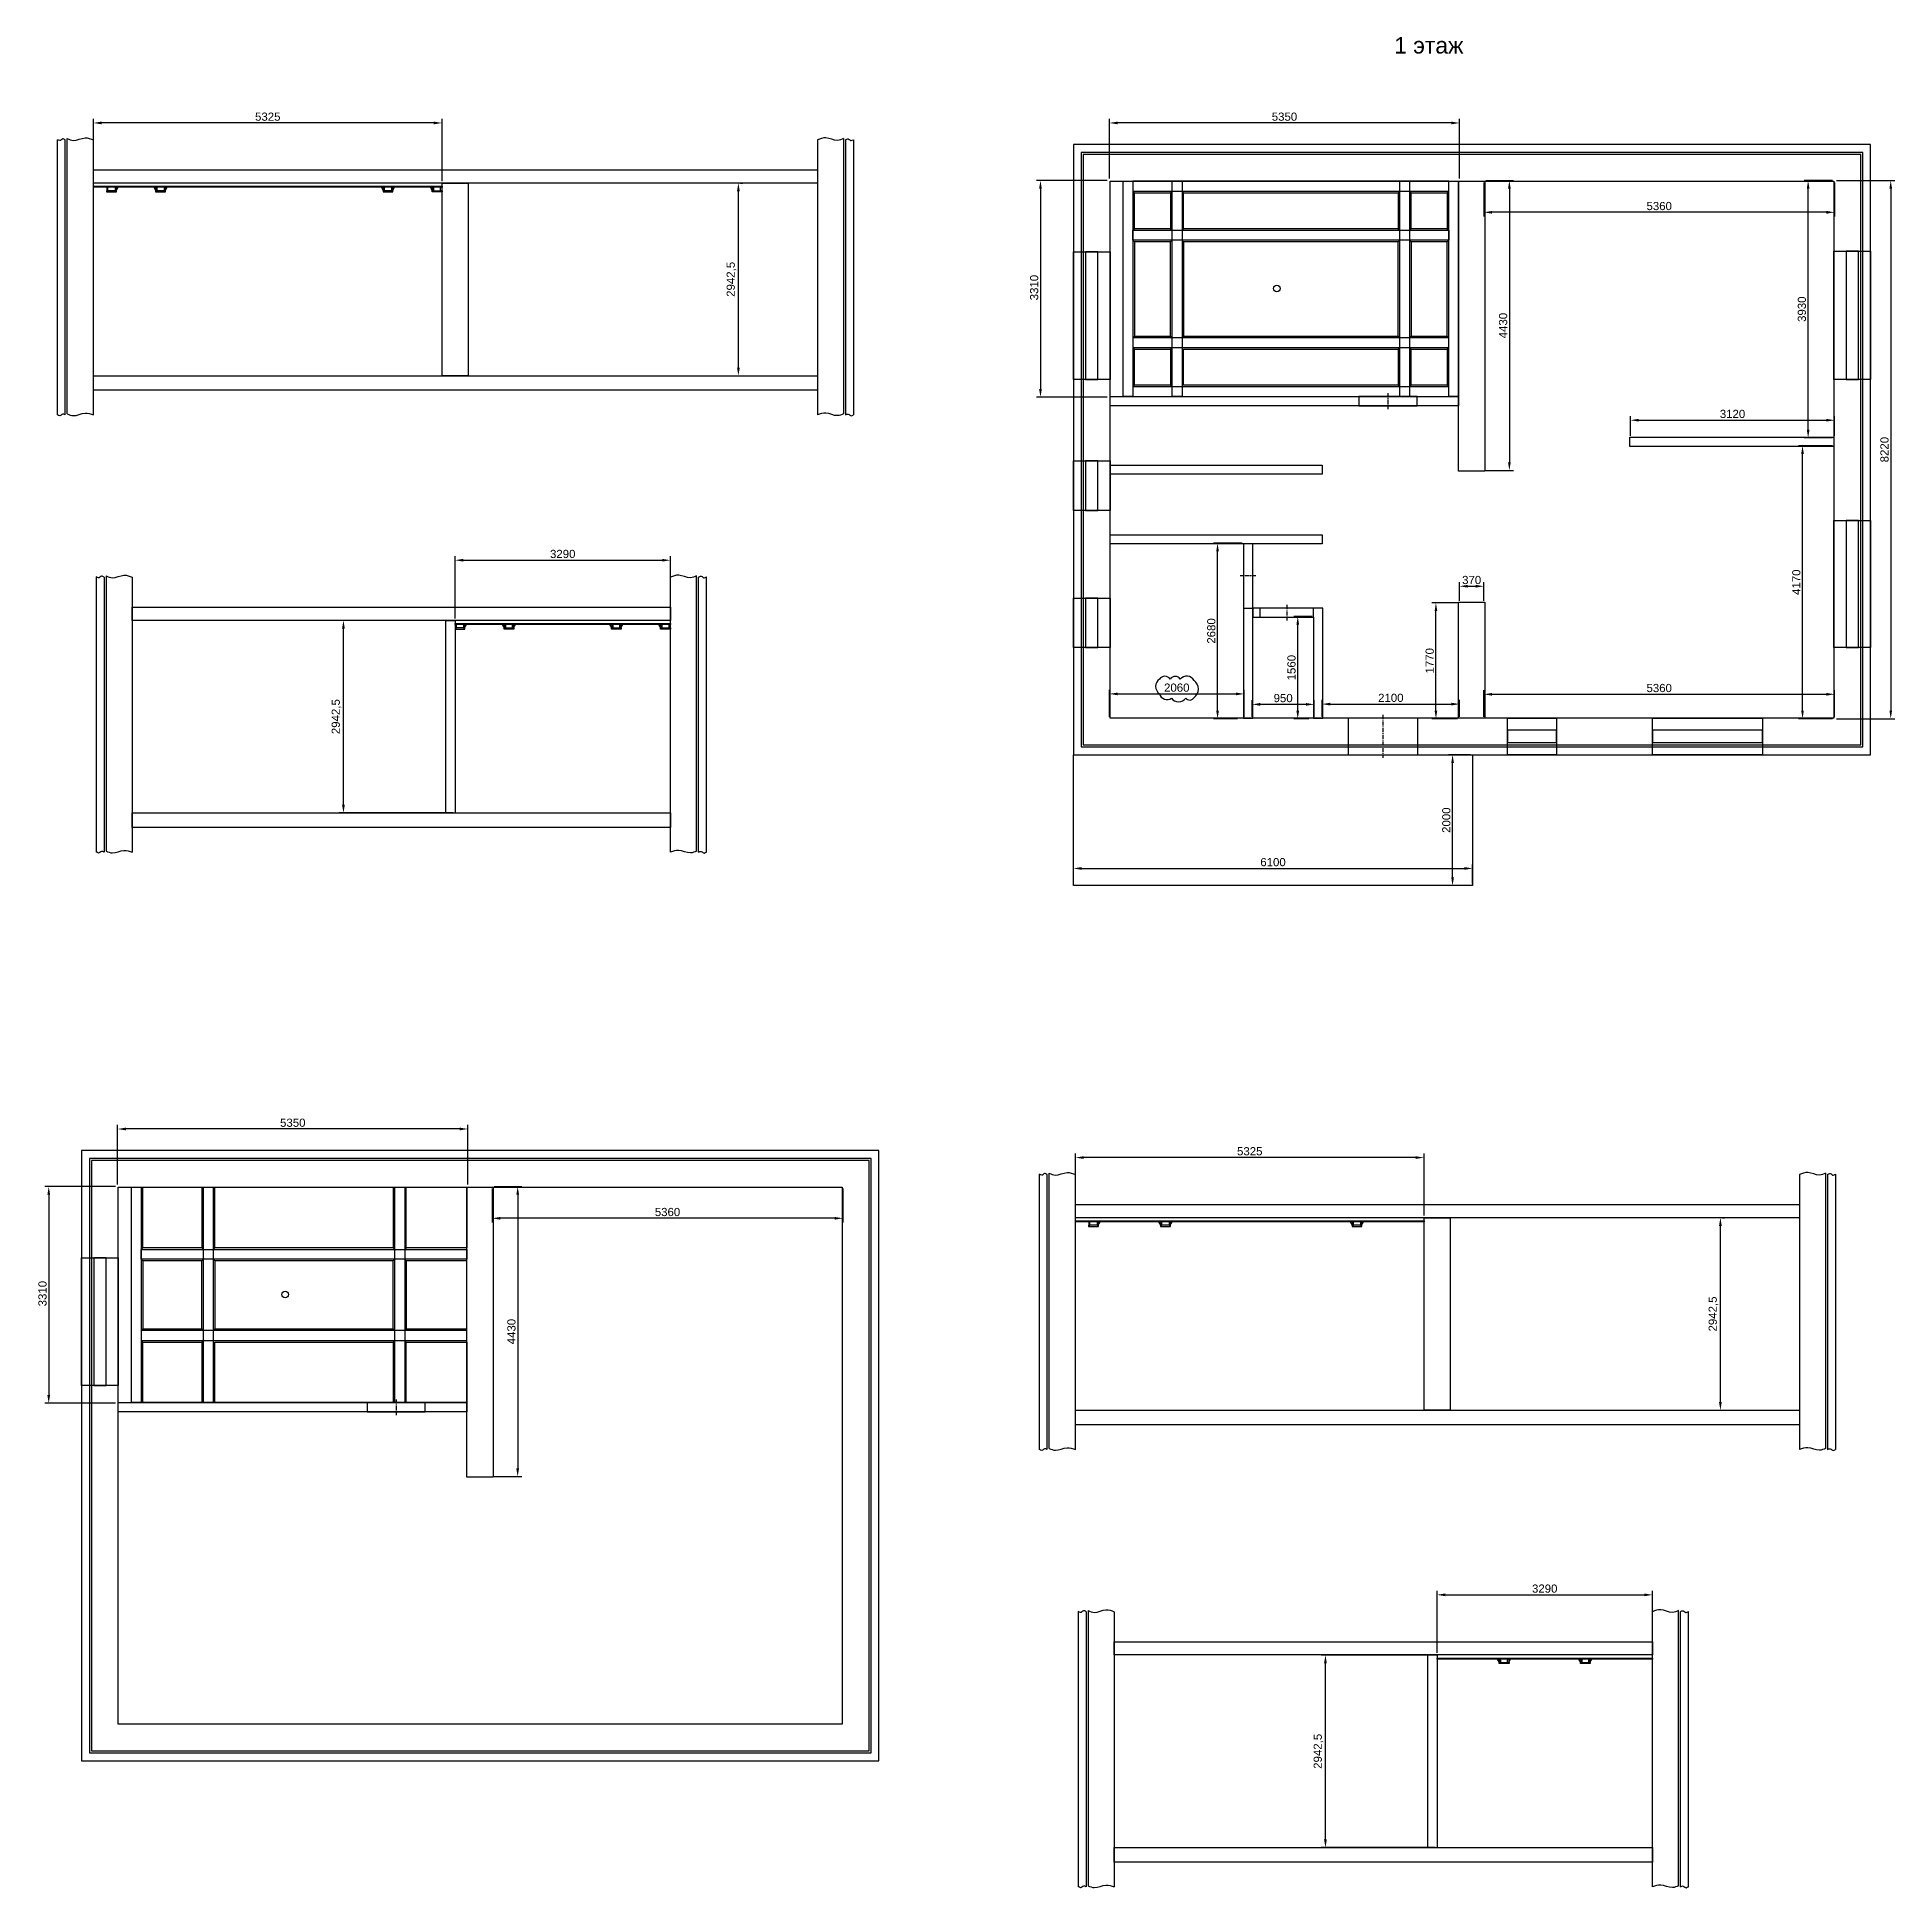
# Model space of a CAD drawing. Header units: millimetres. Extents: x -44972 to 45549, y -58031 to 15181.
# Drawn here: x -15349 to 13031, y -35236 to -6968 of the extents above; entities that cross this region are included whole.
import ezdxf

# ---------------------------------------------------------------- set-up
doc = ezdxf.new("R2010")
doc.units = ezdxf.units.MM
doc.linetypes.add('CENTER', pattern=[50.8, 31.75, -6.35, 6.35, -6.35])
for name, color, linetype in [('Axes', 4, 'Continuous'), ('Ceiling', 7, 'Continuous'), ('Dimensions', 3, 'Continuous'), ('Doors', 6, 'Continuous'), ('Marks', 1, 'Continuous'), ('Sections', 7, 'Continuous'), ('walls', 7, 'Continuous'), ('walls-putty', 7, 'Continuous'), ('Windows', 5, 'Continuous')]:
    doc.layers.add(name, color=color, linetype=linetype)
doc.styles.get("Standard").update_dxf_attribs({"font": 'arial.ttf'})
doc.dimstyles.new('ISO-50', dxfattribs={"dimscale": 50, "dimtxt": 2.5, "dimasz": 2.5, "dimexe": 1.25, "dimexo": 0.625, "dimtad": 1, "dimtxsty": 'Standard', "dimcen": 2.5, "dimadec": 0, "dimazin": 0, "dimtfac": 1, "dimtmove": 0, "dimatfit": 3, "dimfxl": 1, "dimarcsym": 0})

msp = doc.modelspace()

# ---------------------------------------------------------------- texts
msp.add_text('1 этаж', height=250).set_placement((5382.206, -7217.728))

# ---------------------------------------------------------------- blocks, each defined once
blk = doc.blocks.new('*D37')
at = {"layer": 'Defpoints', "color": 0, "transparency": 16777216}
for p in [(-5675, -14957), (-8965, -15876), (-5675, -15876)]:
    blk.add_point(p, dxfattribs=at)
at = {"layer": 'Dimensions', "color": 0, "lineweight": -2, "transparency": 16777216}
for p, q in [((-8965, -15845), (-8965, -14895)), ((-8840, -14957), (-5800, -14957)), ((-5675, -15845), (-5675, -14895))]:
    blk.add_line(p, q, dxfattribs=at)
at = {"layer": 'Dimensions', "color": 0, "transparency": 16777216}
for points in [[(-8840, -14937), (-8840, -14978), (-8965, -14957)], [(-5800, -14937), (-5800, -14978), (-5675, -14957)]]:
    blk.add_solid(points, dxfattribs=at)
at = {"layer": 'Dimensions', "color": 0, "transparency": 16777216, "insert": (-7320, -14862), "char_height": 125, "attachment_point": 5}
blk.add_mtext('3290', dxfattribs=at)
blk = doc.blocks.new('U-profile')
at = {"color": 0}
for points in [[(150, 0), (0, 0), (0, 16), (150, 16)], [(5, 70), (21, 70), (21, 16), (5, 16)], [(129, 70), (145, 70), (145, 16), (129, 16)]]:
    blk.add_lwpolyline(points, close=True, dxfattribs=at)
blk = doc.blocks.new('*D40')
at = {"layer": 'Defpoints', "color": 0, "transparency": 16777216}
for p in [(12111, -9158), (12111, -17378), (12968, -17378)]:
    blk.add_point(p, dxfattribs=at)
at = {"layer": 'Dimensions', "color": 0, "lineweight": -2, "transparency": 16777216}
for p, q in [((12142, -9158), (13031, -9158)), ((12968, -9283), (12968, -17253)), ((12142, -17378), (13031, -17378))]:
    blk.add_line(p, q, dxfattribs=at)
at = {"layer": 'Dimensions', "color": 0, "transparency": 16777216}
for points in [[(12948, -9283), (12989, -9283), (12968, -9158)], [(12948, -17253), (12989, -17253), (12968, -17378)]]:
    blk.add_solid(points, dxfattribs=at)
at = {"layer": 'Dimensions', "color": 0, "transparency": 16777216, "insert": (12873, -13268), "char_height": 125, "attachment_point": 5, "rotation": 90}
blk.add_mtext('8220', dxfattribs=at)
blk = doc.blocks.new('*D51')
at = {"layer": 'Defpoints', "color": 0, "transparency": 16777216}
for p in [(-10670, -15876), (-8965, -15876), (-8965, -18818)]:
    blk.add_point(p, dxfattribs=at)
at = {"layer": 'Dimensions', "color": 0, "lineweight": -2, "transparency": 16777216}
for p, q in [((-8996, -15876), (-10733, -15876)), ((-10670, -18693), (-10670, -16001)), ((-8996, -18818), (-10733, -18818))]:
    blk.add_line(p, q, dxfattribs=at)
at = {"layer": 'Dimensions', "color": 0, "transparency": 16777216}
for points in [[(-10691, -16001), (-10649, -16001), (-10670, -15876)], [(-10691, -18693), (-10649, -18693), (-10670, -18818)]]:
    blk.add_solid(points, dxfattribs=at)
at = {"layer": 'Dimensions', "color": 0, "transparency": 16777216, "insert": (-10776, -17347), "char_height": 125, "attachment_point": 5, "rotation": 90}
blk.add_mtext('2942,5', dxfattribs=at)
blk = doc.blocks.new('*D52')
at = {"layer": 'Defpoints', "color": 0, "transparency": 16777216}
for p in [(-14489, -8278), (-14489, -9196), (-9164, -9196)]:
    blk.add_point(p, dxfattribs=at)
at = {"layer": 'Dimensions', "color": 0, "lineweight": -2, "transparency": 16777216}
for p, q in [((-14489, -9165), (-14489, -8215)), ((-9164, -9165), (-9164, -8215)), ((-9289, -8278), (-14364, -8278))]:
    blk.add_line(p, q, dxfattribs=at)
at = {"layer": 'Dimensions', "color": 0, "transparency": 16777216}
for points in [[(-14364, -8257), (-14364, -8299), (-14489, -8278)], [(-9289, -8257), (-9289, -8299), (-9164, -8278)]]:
    blk.add_solid(points, dxfattribs=at)
at = {"layer": 'Dimensions', "color": 0, "transparency": 16777216, "insert": (-11826, -8183), "char_height": 125, "attachment_point": 5}
blk.add_mtext('5325', dxfattribs=at)
blk = doc.blocks.new('*D53')
at = {"layer": 'Defpoints', "color": 0, "transparency": 16777216}
for p in [(-4636, -9196), (-4636, -9196), (-4636, -12139)]:
    blk.add_point(p, dxfattribs=at)
at = {"layer": 'Dimensions', "color": 0, "lineweight": -2, "transparency": 16777216}
for p, q in [((-4636, -12014), (-4636, -9321)), ((-4605, -9196), (-4573, -9196)), ((-4605, -12139), (-4573, -12139))]:
    blk.add_line(p, q, dxfattribs=at)
at = {"layer": 'Dimensions', "color": 0, "transparency": 16777216}
for points in [[(-4657, -9321), (-4615, -9321), (-4636, -9196)], [(-4657, -12014), (-4615, -12014), (-4636, -12139)]]:
    blk.add_solid(points, dxfattribs=at)
at = {"layer": 'Dimensions', "color": 0, "transparency": 16777216, "insert": (-4742, -10667), "char_height": 125, "attachment_point": 5, "rotation": 90}
blk.add_mtext('2942,5', dxfattribs=at)
blk = doc.blocks.new('*D69')
at = {"layer": 'Defpoints', "color": 0, "transparency": 16777216}
for p in [(1031, -8278), (1031, -9158), (6381, -9158)]:
    blk.add_point(p, dxfattribs=at)
at = {"layer": 'Dimensions', "color": 0, "lineweight": -2, "transparency": 16777216}
for p, q in [((1031, -9127), (1031, -8216)), ((6381, -9127), (6381, -8216)), ((6256, -8278), (1156, -8278))]:
    blk.add_line(p, q, dxfattribs=at)
at = {"layer": 'Dimensions', "color": 0, "transparency": 16777216}
for points in [[(1156, -8258), (1156, -8299), (1031, -8278)], [(6256, -8258), (6256, -8299), (6381, -8278)]]:
    blk.add_solid(points, dxfattribs=at)
at = {"layer": 'Dimensions', "color": 0, "transparency": 16777216, "insert": (3706, -8183), "char_height": 125, "attachment_point": 5}
blk.add_mtext('5350', dxfattribs=at)
blk = doc.blocks.new('*D70')
at = {"layer": 'Defpoints', "color": 0, "transparency": 16777216}
for p in [(1031, -9158), (-21, -12468), (1031, -12468)]:
    blk.add_point(p, dxfattribs=at)
at = {"layer": 'Dimensions', "color": 0, "lineweight": -2, "transparency": 16777216}
for p, q in [((1000, -9158), (-84, -9158)), ((-21, -9283), (-21, -12343)), ((1000, -12468), (-84, -12468))]:
    blk.add_line(p, q, dxfattribs=at)
at = {"layer": 'Dimensions', "color": 0, "transparency": 16777216}
for points in [[(-42, -9283), (-1, -9283), (-21, -9158)], [(-42, -12343), (-1, -12343), (-21, -12468)]]:
    blk.add_solid(points, dxfattribs=at)
at = {"layer": 'Dimensions', "color": 0, "transparency": 16777216, "insert": (-117, -10793), "char_height": 125, "attachment_point": 5, "rotation": 90}
blk.add_mtext('3310', dxfattribs=at)
blk = doc.blocks.new('*D71')
at = {"layer": 'Defpoints', "color": 0, "transparency": 16777216}
for p in [(6751, -9158), (6751, -13588), (7142, -13588)]:
    blk.add_point(p, dxfattribs=at)
at = {"layer": 'Dimensions', "color": 0, "lineweight": -2, "transparency": 16777216}
for p, q in [((6782, -9158), (7205, -9158)), ((7142, -9283), (7142, -13463)), ((6782, -13588), (7205, -13588))]:
    blk.add_line(p, q, dxfattribs=at)
at = {"layer": 'Dimensions', "color": 0, "transparency": 16777216}
for points in [[(7121, -9283), (7163, -9283), (7142, -9158)], [(7121, -13463), (7163, -13463), (7142, -13588)]]:
    blk.add_solid(points, dxfattribs=at)
at = {"layer": 'Dimensions', "color": 0, "transparency": 16777216, "insert": (7047, -11373), "char_height": 125, "attachment_point": 5, "rotation": 90}
blk.add_mtext('4430', dxfattribs=at)
blk = doc.blocks.new('*D72')
at = {"layer": 'Defpoints', "color": 0, "transparency": 16777216}
for p in [(6751, -9158), (12111, -9158), (6751, -9643)]:
    blk.add_point(p, dxfattribs=at)
at = {"layer": 'Dimensions', "color": 0, "lineweight": -2, "transparency": 16777216}
for p, q in [((6751, -9189), (6751, -9705)), ((12111, -9189), (12111, -9705)), ((11986, -9643), (6876, -9643))]:
    blk.add_line(p, q, dxfattribs=at)
at = {"layer": 'Dimensions', "color": 0, "transparency": 16777216}
for points in [[(6876, -9622), (6876, -9664), (6751, -9643)], [(11986, -9622), (11986, -9664), (12111, -9643)]]:
    blk.add_solid(points, dxfattribs=at)
at = {"layer": 'Dimensions', "color": 0, "transparency": 16777216, "insert": (9431, -9548), "char_height": 125, "attachment_point": 5}
blk.add_mtext('5360', dxfattribs=at)
blk = doc.blocks.new('*D73')
at = {"layer": 'Defpoints', "color": 0, "transparency": 16777216}
for p in [(11706, -9158), (12111, -9158), (12111, -13088)]:
    blk.add_point(p, dxfattribs=at)
at = {"layer": 'Dimensions', "color": 0, "lineweight": -2, "transparency": 16777216}
for p, q in [((12080, -9158), (11644, -9158)), ((11706, -12963), (11706, -9283)), ((12080, -13088), (11644, -13088))]:
    blk.add_line(p, q, dxfattribs=at)
at = {"layer": 'Dimensions', "color": 0, "transparency": 16777216}
for points in [[(11686, -9283), (11727, -9283), (11706, -9158)], [(11686, -12963), (11727, -12963), (11706, -13088)]]:
    blk.add_solid(points, dxfattribs=at)
at = {"layer": 'Dimensions', "color": 0, "transparency": 16777216, "insert": (11611, -11123), "char_height": 125, "attachment_point": 5, "rotation": 90}
blk.add_mtext('3930', dxfattribs=at)
blk = doc.blocks.new('*D74')
at = {"layer": 'Defpoints', "color": 0, "transparency": 16777216}
for p in [(12111, -12819), (8991, -13088), (12111, -13088)]:
    blk.add_point(p, dxfattribs=at)
at = {"layer": 'Dimensions', "color": 0, "lineweight": -2, "transparency": 16777216}
for p, q in [((8991, -13057), (8991, -12756)), ((12111, -13057), (12111, -12756)), ((9116, -12819), (11986, -12819))]:
    blk.add_line(p, q, dxfattribs=at)
at = {"layer": 'Dimensions', "color": 0, "transparency": 16777216}
for points in [[(9116, -12798), (9116, -12839), (8991, -12819)], [(11986, -12798), (11986, -12839), (12111, -12819)]]:
    blk.add_solid(points, dxfattribs=at)
at = {"layer": 'Dimensions', "color": 0, "transparency": 16777216, "insert": (10551, -12723), "char_height": 125, "attachment_point": 5}
blk.add_mtext('3120', dxfattribs=at)
blk = doc.blocks.new('*D75')
at = {"layer": 'Defpoints', "color": 0, "transparency": 16777216}
for p in [(11621, -13208), (12111, -13208), (12111, -17378)]:
    blk.add_point(p, dxfattribs=at)
at = {"layer": 'Dimensions', "color": 0, "lineweight": -2, "transparency": 16777216}
for p, q in [((12080, -13208), (11558, -13208)), ((11621, -17253), (11621, -13333)), ((12080, -17378), (11558, -17378))]:
    blk.add_line(p, q, dxfattribs=at)
at = {"layer": 'Dimensions', "color": 0, "transparency": 16777216}
for points in [[(11600, -13333), (11641, -13333), (11621, -13208)], [(11600, -17253), (11641, -17253), (11621, -17378)]]:
    blk.add_solid(points, dxfattribs=at)
at = {"layer": 'Dimensions', "color": 0, "transparency": 16777216, "insert": (11526, -15293), "char_height": 125, "attachment_point": 5, "rotation": 90}
blk.add_mtext('4170', dxfattribs=at)
blk = doc.blocks.new('*D76')
at = {"layer": 'Defpoints', "color": 0, "transparency": 16777216}
for p in [(12111, -17005), (6751, -17378), (12111, -17378)]:
    blk.add_point(p, dxfattribs=at)
at = {"layer": 'Dimensions', "color": 0, "lineweight": -2, "transparency": 16777216}
for p, q in [((6751, -17347), (6751, -16943)), ((6876, -17005), (11986, -17005)), ((12111, -17347), (12111, -16943))]:
    blk.add_line(p, q, dxfattribs=at)
at = {"layer": 'Dimensions', "color": 0, "transparency": 16777216}
for points in [[(6876, -16985), (6876, -17026), (6751, -17005)], [(11986, -16985), (11986, -17026), (12111, -17005)]]:
    blk.add_solid(points, dxfattribs=at)
at = {"layer": 'Dimensions', "color": 0, "transparency": 16777216, "insert": (9431, -16910), "char_height": 125, "attachment_point": 5}
blk.add_mtext('5360', dxfattribs=at)
blk = doc.blocks.new('*D77')
at = {"layer": 'Defpoints', "color": 0, "transparency": 16777216}
for p in [(6381, -17155), (4281, -17378), (6381, -17378)]:
    blk.add_point(p, dxfattribs=at)
at = {"layer": 'Dimensions', "color": 0, "lineweight": -2, "transparency": 16777216}
for p, q in [((4281, -17347), (4281, -17092)), ((4406, -17155), (6256, -17155)), ((6381, -17347), (6381, -17092))]:
    blk.add_line(p, q, dxfattribs=at)
at = {"layer": 'Dimensions', "color": 0, "transparency": 16777216}
for points in [[(4406, -17134), (4406, -17176), (4281, -17155)], [(6256, -17134), (6256, -17176), (6381, -17155)]]:
    blk.add_solid(points, dxfattribs=at)
at = {"layer": 'Dimensions', "color": 0, "transparency": 16777216, "insert": (5331, -17060), "char_height": 125, "attachment_point": 5}
blk.add_mtext('2100', dxfattribs=at)
blk = doc.blocks.new('*D78')
at = {"layer": 'Defpoints', "color": 0, "transparency": 16777216}
for p in [(6020, -15608), (6381, -15608), (6381, -17378)]:
    blk.add_point(p, dxfattribs=at)
at = {"layer": 'Dimensions', "color": 0, "lineweight": -2, "transparency": 16777216}
for p, q in [((6350, -15608), (5958, -15608)), ((6020, -17253), (6020, -15733)), ((6350, -17378), (5958, -17378))]:
    blk.add_line(p, q, dxfattribs=at)
at = {"layer": 'Dimensions', "color": 0, "transparency": 16777216}
for points in [[(6000, -15733), (6041, -15733), (6020, -15608)], [(6000, -17253), (6041, -17253), (6020, -17378)]]:
    blk.add_solid(points, dxfattribs=at)
at = {"layer": 'Dimensions', "color": 0, "transparency": 16777216, "insert": (5925, -16493), "char_height": 125, "attachment_point": 5, "rotation": 90}
blk.add_mtext('1770', dxfattribs=at)
blk = doc.blocks.new('*D79')
at = {"layer": 'Defpoints', "color": 0, "transparency": 16777216}
for p in [(6381, -15608), (6751, -15355), (6751, -15608)]:
    blk.add_point(p, dxfattribs=at)
at = {"layer": 'Dimensions', "color": 0, "lineweight": -2, "transparency": 16777216}
for p, q in [((6381, -15577), (6381, -15293)), ((6751, -15577), (6751, -15293)), ((6506, -15355), (6626, -15355))]:
    blk.add_line(p, q, dxfattribs=at)
at = {"layer": 'Dimensions', "color": 0, "transparency": 16777216}
for points in [[(6506, -15334), (6506, -15376), (6381, -15355)], [(6626, -15334), (6626, -15376), (6751, -15355)]]:
    blk.add_solid(points, dxfattribs=at)
at = {"layer": 'Dimensions', "color": 0, "transparency": 16777216, "insert": (6566, -15260), "char_height": 125, "attachment_point": 5}
blk.add_mtext('370', dxfattribs=at)
blk = doc.blocks.new('*D80')
at = {"layer": 'Defpoints', "color": 0, "transparency": 16777216}
for p in [(3211, -17159), (3211, -17378), (4161, -17378)]:
    blk.add_point(p, dxfattribs=at)
at = {"layer": 'Dimensions', "color": 0, "lineweight": -2, "transparency": 16777216}
for p, q in [((3211, -17347), (3211, -17097)), ((4036, -17159), (3336, -17159)), ((4161, -17347), (4161, -17097))]:
    blk.add_line(p, q, dxfattribs=at)
at = {"layer": 'Dimensions', "color": 0, "transparency": 16777216}
for points in [[(3336, -17138), (3336, -17180), (3211, -17159)], [(4036, -17138), (4036, -17180), (4161, -17159)]]:
    blk.add_solid(points, dxfattribs=at)
at = {"layer": 'Dimensions', "color": 0, "transparency": 16777216, "insert": (3686, -17064), "char_height": 125, "attachment_point": 5}
blk.add_mtext('950', dxfattribs=at)
blk = doc.blocks.new('*D81')
at = {"layer": 'Defpoints', "color": 0, "transparency": 16777216}
for p in [(3909, -15818), (4161, -15818), (4111, -17378)]:
    blk.add_point(p, dxfattribs=at)
at = {"layer": 'Dimensions', "color": 0, "lineweight": -2, "transparency": 16777216}
for p, q in [((4130, -15818), (3847, -15818)), ((3909, -17253), (3909, -15943)), ((4080, -17378), (3847, -17378))]:
    blk.add_line(p, q, dxfattribs=at)
at = {"layer": 'Dimensions', "color": 0, "transparency": 16777216}
for points in [[(3888, -15943), (3930, -15943), (3909, -15818)], [(3888, -17253), (3930, -17253), (3909, -17378)]]:
    blk.add_solid(points, dxfattribs=at)
at = {"layer": 'Dimensions', "color": 0, "transparency": 16777216, "insert": (3814, -16598), "char_height": 125, "attachment_point": 5, "rotation": 90}
blk.add_mtext('1560', dxfattribs=at)
blk = doc.blocks.new('*D82')
at = {"layer": 'Defpoints', "color": 0, "transparency": 16777216}
for p in [(2684, -14698), (3091, -14698), (3021, -17378)]:
    blk.add_point(p, dxfattribs=at)
at = {"layer": 'Dimensions', "color": 0, "lineweight": -2, "transparency": 16777216}
for p, q in [((3060, -14698), (2622, -14698)), ((2684, -17253), (2684, -14823)), ((2990, -17378), (2622, -17378))]:
    blk.add_line(p, q, dxfattribs=at)
at = {"layer": 'Dimensions', "color": 0, "transparency": 16777216}
for points in [[(2663, -14823), (2705, -14823), (2684, -14698)], [(2663, -17253), (2705, -17253), (2684, -17378)]]:
    blk.add_solid(points, dxfattribs=at)
at = {"layer": 'Dimensions', "color": 0, "transparency": 16777216, "insert": (2589, -16038), "char_height": 125, "attachment_point": 5, "rotation": 90}
blk.add_mtext('2680', dxfattribs=at)
blk = doc.blocks.new('*D83')
at = {"layer": 'Defpoints', "color": 0, "transparency": 16777216}
for p in [(3091, -16999), (1031, -17378), (3091, -17378)]:
    blk.add_point(p, dxfattribs=at)
at = {"layer": 'Marks', "color": 0, "lineweight": -2, "transparency": 16777216}
for p, q in [((1031, -17347), (1031, -16937)), ((1156, -16999), (2966, -16999)), ((3091, -17347), (3091, -16937))]:
    blk.add_line(p, q, dxfattribs=at)
at = {"layer": 'Marks', "color": 0, "transparency": 16777216}
for points in [[(1156, -16979), (1156, -17020), (1031, -16999)], [(2966, -16979), (2966, -17020), (3091, -16999)]]:
    blk.add_solid(points, dxfattribs=at)
at = {"layer": 'Marks', "color": 0, "transparency": 16777216, "insert": (2061, -16904), "char_height": 125, "attachment_point": 5}
blk.add_mtext('2060', dxfattribs=at)
blk = doc.blocks.new('*D87')
at = {"layer": 'Defpoints', "color": 0, "transparency": 16777216}
for p in [(6274, -17928), (6581, -17928), (6581, -19928)]:
    blk.add_point(p, dxfattribs=at)
at = {"layer": 'Dimensions', "color": 0, "lineweight": -2, "transparency": 16777216}
for p, q in [((6550, -17928), (6212, -17928)), ((6274, -19803), (6274, -18053)), ((6550, -19928), (6212, -19928))]:
    blk.add_line(p, q, dxfattribs=at)
at = {"layer": 'Dimensions', "color": 0, "transparency": 16777216}
for points in [[(6254, -18053), (6295, -18053), (6274, -17928)], [(6254, -19803), (6295, -19803), (6274, -19928)]]:
    blk.add_solid(points, dxfattribs=at)
at = {"layer": 'Dimensions', "color": 0, "transparency": 16777216, "insert": (6179, -18928), "char_height": 125, "attachment_point": 5, "rotation": 90}
blk.add_mtext('2000', dxfattribs=at)
blk = doc.blocks.new('*D88')
at = {"layer": 'Defpoints', "color": 0, "transparency": 16777216}
for p in [(6581, -19665), (481, -19928), (6581, -19928)]:
    blk.add_point(p, dxfattribs=at)
at = {"layer": 'Dimensions', "color": 0, "lineweight": -2, "transparency": 16777216}
for p, q in [((481, -19897), (481, -19603)), ((606, -19665), (6456, -19665)), ((6581, -19897), (6581, -19603))]:
    blk.add_line(p, q, dxfattribs=at)
at = {"layer": 'Dimensions', "color": 0, "transparency": 16777216}
for points in [[(606, -19645), (606, -19686), (481, -19665)], [(6456, -19645), (6456, -19686), (6581, -19665)]]:
    blk.add_solid(points, dxfattribs=at)
at = {"layer": 'Dimensions', "color": 0, "transparency": 16777216, "insert": (3531, -19570), "char_height": 125, "attachment_point": 5}
blk.add_mtext('6100', dxfattribs=at)
blk = doc.blocks.new('*D100')
at = {"layer": 'Defpoints', "color": 0, "transparency": 16777216}
for p in [(-14119, -23645), (-14119, -24525), (-8769, -24525)]:
    blk.add_point(p, dxfattribs=at)
at = {"layer": 'Dimensions', "color": 0, "lineweight": -2, "transparency": 16777216}
for p, q in [((-14119, -24493), (-14119, -23583)), ((-8894, -23645), (-13994, -23645)), ((-8769, -24493), (-8769, -23583))]:
    blk.add_line(p, q, dxfattribs=at)
at = {"layer": 'Dimensions', "color": 0, "transparency": 16777216}
for points in [[(-13994, -23624), (-13994, -23666), (-14119, -23645)], [(-8894, -23624), (-8894, -23666), (-8769, -23645)]]:
    blk.add_solid(points, dxfattribs=at)
at = {"layer": 'Dimensions', "color": 0, "transparency": 16777216, "insert": (-11444, -23550), "char_height": 125, "attachment_point": 5}
blk.add_mtext('5350', dxfattribs=at)
blk = doc.blocks.new('*D101')
at = {"layer": 'Defpoints', "color": 0, "transparency": 16777216}
for p in [(-14119, -24525), (-15172, -27835), (-14119, -27835)]:
    blk.add_point(p, dxfattribs=at)
at = {"layer": 'Dimensions', "color": 0, "lineweight": -2, "transparency": 16777216}
for p, q in [((-14150, -24525), (-15234, -24525)), ((-15172, -24650), (-15172, -27710)), ((-14150, -27835), (-15234, -27835))]:
    blk.add_line(p, q, dxfattribs=at)
at = {"layer": 'Dimensions', "color": 0, "transparency": 16777216}
for points in [[(-15193, -24650), (-15151, -24650), (-15172, -24525)], [(-15193, -27710), (-15151, -27710), (-15172, -27835)]]:
    blk.add_solid(points, dxfattribs=at)
at = {"layer": 'Dimensions', "color": 0, "transparency": 16777216, "insert": (-15267, -26160), "char_height": 125, "attachment_point": 5, "rotation": 90}
blk.add_mtext('3310', dxfattribs=at)
blk = doc.blocks.new('*D102')
at = {"layer": 'Defpoints', "color": 0, "transparency": 16777216}
for p in [(-8399, -24525), (-8399, -28955), (-8008, -28955)]:
    blk.add_point(p, dxfattribs=at)
at = {"layer": 'Dimensions', "color": 0, "lineweight": -2, "transparency": 16777216}
for p, q in [((-8368, -24525), (-7946, -24525)), ((-8008, -24650), (-8008, -28830)), ((-8368, -28955), (-7946, -28955))]:
    blk.add_line(p, q, dxfattribs=at)
at = {"layer": 'Dimensions', "color": 0, "transparency": 16777216}
for points in [[(-8029, -24650), (-7987, -24650), (-8008, -24525)], [(-8029, -28830), (-7987, -28830), (-8008, -28955)]]:
    blk.add_solid(points, dxfattribs=at)
at = {"layer": 'Dimensions', "color": 0, "transparency": 16777216, "insert": (-8103, -26740), "char_height": 125, "attachment_point": 5, "rotation": 90}
blk.add_mtext('4430', dxfattribs=at)
blk = doc.blocks.new('*D103')
at = {"layer": 'Defpoints', "color": 0, "transparency": 16777216}
for p in [(-8399, -24525), (-3039, -24525), (-8399, -25009)]:
    blk.add_point(p, dxfattribs=at)
at = {"layer": 'Dimensions', "color": 0, "lineweight": -2, "transparency": 16777216}
for p, q in [((-8399, -24556), (-8399, -25072)), ((-3039, -24556), (-3039, -25072)), ((-3164, -25009), (-8274, -25009))]:
    blk.add_line(p, q, dxfattribs=at)
at = {"layer": 'Dimensions', "color": 0, "transparency": 16777216}
for points in [[(-8274, -24989), (-8274, -25030), (-8399, -25009)], [(-3164, -24989), (-3164, -25030), (-3039, -25009)]]:
    blk.add_solid(points, dxfattribs=at)
at = {"layer": 'Dimensions', "color": 0, "transparency": 16777216, "insert": (-5719, -24914), "char_height": 125, "attachment_point": 5}
blk.add_mtext('5360', dxfattribs=at)
blk = doc.blocks.new('*D110')
at = {"layer": 'Defpoints', "color": 0, "transparency": 16777216}
for p in [(9327, -30761), (6037, -31680), (9327, -31680)]:
    blk.add_point(p, dxfattribs=at)
at = {"layer": 'Dimensions', "color": 0, "lineweight": -2, "transparency": 16777216}
for p, q in [((6037, -31648), (6037, -30699)), ((6162, -30761), (9202, -30761)), ((9327, -31648), (9327, -30699))]:
    blk.add_line(p, q, dxfattribs=at)
at = {"layer": 'Dimensions', "color": 0, "transparency": 16777216}
for points in [[(6162, -30740), (6162, -30782), (6037, -30761)], [(9202, -30740), (9202, -30782), (9327, -30761)]]:
    blk.add_solid(points, dxfattribs=at)
at = {"layer": 'Dimensions', "color": 0, "transparency": 16777216, "insert": (7682, -30666), "char_height": 125, "attachment_point": 5}
blk.add_mtext('3290', dxfattribs=at)
blk = doc.blocks.new('*D113')
at = {"layer": 'Defpoints', "color": 0, "transparency": 16777216}
for p in [(4332, -31680), (6037, -31680), (6037, -34622)]:
    blk.add_point(p, dxfattribs=at)
at = {"layer": 'Dimensions', "color": 0, "lineweight": -2, "transparency": 16777216}
for p, q in [((6006, -31680), (4269, -31680)), ((4332, -34497), (4332, -31805)), ((6006, -34622), (4269, -34622))]:
    blk.add_line(p, q, dxfattribs=at)
at = {"layer": 'Dimensions', "color": 0, "transparency": 16777216}
for points in [[(4311, -31805), (4353, -31805), (4332, -31680)], [(4311, -34497), (4353, -34497), (4332, -34622)]]:
    blk.add_solid(points, dxfattribs=at)
at = {"layer": 'Dimensions', "color": 0, "transparency": 16777216, "insert": (4226, -33151), "char_height": 125, "attachment_point": 5, "rotation": 90}
blk.add_mtext('2942,5', dxfattribs=at)
blk = doc.blocks.new('*D111')
at = {"layer": 'Defpoints', "color": 0, "transparency": 16777216}
for p in [(513, -24082), (513, -25000), (5838, -25000)]:
    blk.add_point(p, dxfattribs=at)
at = {"layer": 'Dimensions', "color": 0, "lineweight": -2, "transparency": 16777216}
for p, q in [((513, -24969), (513, -24019)), ((5713, -24082), (638, -24082)), ((5838, -24969), (5838, -24019))]:
    blk.add_line(p, q, dxfattribs=at)
at = {"layer": 'Dimensions', "color": 0, "transparency": 16777216}
for points in [[(638, -24061), (638, -24102), (513, -24082)], [(5713, -24061), (5713, -24102), (5838, -24082)]]:
    blk.add_solid(points, dxfattribs=at)
at = {"layer": 'Dimensions', "color": 0, "transparency": 16777216, "insert": (3176, -23986), "char_height": 125, "attachment_point": 5}
blk.add_mtext('5325', dxfattribs=at)
blk = doc.blocks.new('*D112')
at = {"layer": 'Defpoints', "color": 0, "transparency": 16777216}
for p in [(10366, -25000), (10366, -25000), (10366, -27942)]:
    blk.add_point(p, dxfattribs=at)
at = {"layer": 'Dimensions', "color": 0, "lineweight": -2, "transparency": 16777216}
for p, q in [((10366, -27817), (10366, -25125)), ((10397, -25000), (10429, -25000)), ((10397, -27942), (10429, -27942))]:
    blk.add_line(p, q, dxfattribs=at)
at = {"layer": 'Dimensions', "color": 0, "transparency": 16777216}
for points in [[(10345, -25125), (10387, -25125), (10366, -25000)], [(10345, -27817), (10387, -27817), (10366, -27942)]]:
    blk.add_solid(points, dxfattribs=at)
at = {"layer": 'Dimensions', "color": 0, "transparency": 16777216, "insert": (10260, -26471), "char_height": 125, "attachment_point": 5, "rotation": 90}
blk.add_mtext('2942,5', dxfattribs=at)

# ---------------------------------------------------------------- dimensions: what is measured, and where the dimension line sits
at = {"layer": 'Dimensions'}
for base, p1, p2, angle, picture, middle in [((-14488.636, -8277.802), (-9163.636, -9196.198), (-14488.636, -9196.198), 180, '*D52', (-11826.136, -8182.687)), ((7142.159, -13588.094), (6751.158, -9158.094), (6751.158, -13588.094), 90, '*D71', (7047.045, -11373.094)), ((11706.481, -9158.094), (12111.158, -13088.094), (12111.158, -9158.094), 90, '*D73', (11611.367, -11123.094)), ((12968.463, -17378.094), (12111.158, -9158.094), (12111.158, -17378.094), 90, '*D40', (12873.391, -13268.094)), ((11620.607, -13208.094), (12111.158, -17378.094), (12111.158, -13208.094), 90, '*D75', (11525.535, -15293.094)), ((2684.316, -14698.094), (3021.158, -17378.094), (3091.158, -14698.094), 90, '*D82', (2589.244, -16038.094)), ((6020.438, -15608.094), (6381.158, -17378.094), (6381.158, -15608.094), 90, '*D78', (5925.367, -16493.094)), ((-10670.017, -15875.816), (-8965.135, -18818.316), (-8965.135, -15875.816), 90, '*D51', (-10776.387, -17347.066)), ((3909.265, -15818.094), (4111.158, -17378.094), (4161.158, -15818.094), 90, '*D81', (3814.194, -16598.094)), ((6274.436, -17928.094), (6581.158, -19928.094), (6581.158, -17928.094), 90, '*D87', (6179.364, -18928.094)), ((513.305, -24081.544), (5838.305, -24999.94), (513.305, -24999.94), 180, '*D111', (3175.805, -23986.43)), ((-8008.189, -28954.652), (-8399.19, -24524.652), (-8399.19, -28954.652), 90, '*D102', (-8103.304, -26739.652)), ((4331.924, -31679.559), (6036.807, -34622.059), (6036.807, -31679.559), 90, '*D113', (4225.555, -33150.809))]:
    dim = msp.add_linear_dim(base=base, p1=p1, p2=p2, angle=angle, dimstyle='ISO-50', dxfattribs=at)
    dim.commit()
    dim.dimension.update_dxf_attribs({"geometry": picture, "text_midpoint": middle})
for base, p1, p2, picture, middle in [((1031.158, -8278.5), (6381.158, -9158.094), (1031.158, -9158.094), '*D69', (3706.158, -8183.385)), ((6751.158, -9642.78), (12111.158, -9158.094), (6751.158, -9158.094), '*D72', (9431.158, -9547.665)), ((12111.158, -12818.519), (8991.158, -13088.094), (12111.158, -13088.094), '*D74', (10551.158, -12723.404)), ((-5675.135, -14957.42), (-8965.135, -15875.816), (-5675.135, -15875.816), '*D37', (-7320.135, -14862.306)), ((6751.158, -15355.007), (6381.158, -15608.094), (6751.158, -15608.094), '*D79', (6566.158, -15259.893)), ((3211.158, -17159.291), (4161.158, -17378.094), (3211.158, -17378.094), '*D80', (3686.158, -17064.219)), ((6381.158, -17154.729), (4281.158, -17378.094), (6381.158, -17378.094), '*D77', (5331.158, -17059.657)), ((12111.158, -17005.356), (6751.158, -17378.094), (12111.158, -17378.094), '*D76', (9431.158, -16910.242)), ((6581.158, -19665.363), (481.158, -19928.094), (6581.158, -19928.094), '*D88', (3531.158, -19570.292)), ((-14119.19, -23645.057), (-8769.19, -24524.652), (-14119.19, -24524.652), '*D100', (-11444.19, -23549.942)), ((-8399.19, -25009.337), (-3039.19, -24524.652), (-8399.19, -24524.652), '*D103', (-5719.19, -24914.222)), ((9326.807, -30761.163), (6036.807, -31679.559), (9326.807, -31679.559), '*D110', (7681.807, -30666.048))]:
    dim = msp.add_linear_dim(base=base, p1=p1, p2=p2, dimstyle='ISO-50', dxfattribs=at)
    dim.commit()
    dim.dimension.update_dxf_attribs({"geometry": picture, "text_midpoint": middle})
for base, p1, p2, picture, middle in [((-4635.776, -9196.198), (-4635.776, -12138.698), (-4635.776, -9196.198), '*D53', (-4635.776, -10667.448)), ((-21.435, -12468.094), (1031.158, -9158.094), (1031.158, -12468.094), '*D70', (-21.435, -10793.094)), ((-15171.784, -27834.652), (-14119.19, -24524.652), (-14119.19, -27834.652), '*D101', (-15171.784, -26159.652)), ((10366.166, -24999.94), (10366.166, -27942.44), (10366.166, -24999.94), '*D112', (10366.166, -26471.19))]:
    dim = msp.add_linear_dim(base=base, p1=p1, p2=p2, angle=90, dimstyle='ISO-50', dxfattribs=at)
    dim.commit()
    dim.dimension.update_dxf_attribs({"geometry": picture, "text_midpoint": middle, "dimtype": 160})
at = {"layer": 'Marks'}
dim = msp.add_linear_dim(base=(3091.158, -16999.496), p1=(1031.158, -17378.094), p2=(3091.158, -17378.094), dimstyle='ISO-50', dxfattribs=at)
dim.commit()
dim.dimension.update_dxf_attribs({"geometry": '*D83', "text_midpoint": (2061.158, -16904.424)})

# ---------------------------------------------------------------- linework, layer by layer
at = {"layer": 'Axes', "linetype": 'CENTER', "ltscale": 2}
for p, q in [((3271.158, -15198.094), (3031.158, -15198.094)), ((3741.158, -15638.094), (3741.158, -15878.094)), ((5211.158, -17318.094), (5211.158, -17978.094))]:
    msp.add_line(p, q, dxfattribs=at)
at = {"layer": 'Ceiling'}
for p, q in [((1391.158, -9168.094), (1391.158, -12458.094)), ((-13759.19, -24534.652), (-13759.19, -27824.652))]:
    msp.add_line(p, q, dxfattribs=at)
at = {"layer": 'Ceiling', "color": 2}
for p, q in [((1416.158, -9343.094), (1391.158, -9318.094)), ((1966.158, -9343.094), (1991.158, -9318.094)), ((2166.158, -9343.094), (2141.158, -9318.094)), ((5441.158, -9343.094), (5466.158, -9318.094)), ((5641.158, -9343.094), (5616.158, -9318.094)), ((6191.158, -9343.094), (6216.158, -9318.094)), ((1416.158, -9893.094), (1391.158, -9918.094)), ((1966.158, -9893.094), (1991.158, -9918.094)), ((2166.158, -9893.094), (2141.158, -9918.094)), ((5441.158, -9893.094), (5466.158, -9918.094)), ((5641.158, -9893.094), (5616.158, -9918.094)), ((6191.158, -9893.094), (6216.158, -9918.094)), ((1416.158, -10093.094), (1391.158, -10068.094)), ((1966.158, -10093.094), (1991.158, -10068.094)), ((2166.158, -10093.094), (2141.158, -10068.094)), ((5441.158, -10093.094), (5466.158, -10068.094)), ((5641.158, -10093.094), (5616.158, -10068.094)), ((6191.158, -10093.094), (6216.158, -10068.094)), ((1416.158, -11533.094), (1391.158, -11558.094)), ((1966.158, -11533.094), (1991.158, -11558.094)), ((2166.158, -11533.094), (2141.158, -11558.094)), ((5441.158, -11533.094), (5466.158, -11558.094)), ((5641.158, -11533.094), (5616.158, -11558.094)), ((6191.158, -11533.094), (6216.158, -11558.094)), ((1416.158, -11733.094), (1391.158, -11708.094)), ((1966.158, -11733.094), (1991.158, -11708.094)), ((5441.158, -11733.094), (5466.158, -11708.094)), ((5641.158, -11733.094), (5616.158, -11708.094)), ((6191.158, -11733.094), (6216.158, -11708.094)), ((1416.158, -12283.094), (1391.158, -12308.094)), ((1966.158, -12283.094), (1991.158, -12308.094)), ((5441.158, -12283.094), (5466.158, -12308.094)), ((5641.158, -12283.094), (5616.158, -12308.094)), ((6191.158, -12283.094), (6216.158, -12308.094)), ((-13734.19, -25459.652), (-13759.19, -25484.652)), ((-12834.19, -25459.652), (-12809.19, -25484.652)), ((-12634.19, -25459.652), (-12659.19, -25484.652)), ((-9909.19, -25459.652), (-9884.19, -25484.652)), ((-9709.19, -25459.652), (-9734.19, -25484.652)), ((-13734.19, -25659.652), (-13759.19, -25634.652)), ((-12834.19, -25659.652), (-12809.19, -25634.652)), ((-12634.19, -25659.652), (-12659.19, -25634.652)), ((-9909.19, -25659.652), (-9884.19, -25634.652)), ((-9709.19, -25659.652), (-9734.19, -25634.652)), ((-13734.19, -26699.652), (-13759.19, -26724.652)), ((-13734.19, -26899.652), (-13759.19, -26874.652)), ((-12834.19, -26699.652), (-12809.19, -26724.652)), ((-12834.19, -26899.652), (-12809.19, -26874.652)), ((-12634.19, -26699.652), (-12659.19, -26724.652)), ((-9909.19, -26699.652), (-9884.19, -26724.652)), ((-9909.19, -26899.652), (-9884.19, -26874.652)), ((-9709.19, -26699.652), (-9734.19, -26724.652)), ((-9709.19, -26899.652), (-9734.19, -26874.652))]:
    msp.add_line(p, q, dxfattribs=at)
at = {"layer": 'Ceiling', "linetype": 'CENTER', "ltscale": 2}
for p, q in [((5286.158, -12408.094), (5286.158, -12648.094)), ((-9864.19, -27774.652), (-9864.19, -28014.652))]:
    msp.add_line(p, q, dxfattribs=at)
at = {"layer": 'Ceiling', "color": 8}
for points in [[(-14488.636, -9246.198), (-9163.636, -9246.198), (-9163.636, -9258.698), (-14488.636, -9258.698)], [(-8965.135, -15925.816), (-5675.135, -15925.816), (-5675.135, -15938.316), (-8965.135, -15938.316)], [(513.305, -25049.94), (5838.305, -25049.94), (5838.305, -25062.44), (513.305, -25062.44)], [(6036.807, -31729.559), (9326.807, -31729.559), (9326.807, -31742.059), (6036.807, -31742.059)]]:
    msp.add_lwpolyline(points, close=True, dxfattribs=at)
at = {"layer": 'Ceiling', "color": 2}
for points in [[(-14143.636, -9258.698), (-14143.636, -9312.698), (-14113.636, -9258.698)], [(-13533.636, -9258.698), (-13533.636, -9312.698), (-13563.636, -9258.698)], [(-13393.636, -9258.698), (-13393.636, -9312.698), (-13363.636, -9258.698)], [(-10058.636, -9258.698), (-10058.636, -9312.698), (-10088.636, -9258.698)], [(-9918.636, -9258.698), (-9918.636, -9312.698), (-9888.636, -9258.698)], [(-9308.636, -9258.698), (-9308.636, -9312.698), (-9338.636, -9258.698)], [(1416.158, -9343.094), (1966.158, -9343.094), (1966.158, -9893.094), (1416.158, -9893.094)], [(2166.158, -9343.094), (5441.158, -9343.094), (5441.158, -9893.094), (2166.158, -9893.094)], [(5641.158, -9343.094), (6191.158, -9343.094), (6191.158, -9893.094), (5641.158, -9893.094)], [(1966.158, -10093.094), (1416.158, -10093.094), (1416.158, -11533.094), (1966.158, -11533.094)], [(5441.158, -10093.094), (2166.158, -10093.094), (2166.158, -11533.094), (5441.158, -11533.094)], [(6191.158, -10093.094), (5641.158, -10093.094), (5641.158, -11533.094), (6191.158, -11533.094)], [(1416.158, -11733.094), (1966.158, -11733.094), (1966.158, -12283.094), (1416.158, -12283.094)], [(2166.158, -11733.094), (5441.158, -11733.094), (5441.158, -12283.094), (2166.158, -12283.094)], [(5641.158, -11733.094), (6191.158, -11733.094), (6191.158, -12283.094), (5641.158, -12283.094)], [(-8820.135, -15938.316), (-8820.135, -15992.316), (-8790.135, -15938.316)], [(-8210.135, -15938.316), (-8210.135, -15992.316), (-8240.135, -15938.316)], [(-8070.135, -15938.316), (-8070.135, -15992.316), (-8040.135, -15938.316)], [(-6570.135, -15938.316), (-6570.135, -15992.316), (-6600.135, -15938.316)], [(-6430.135, -15938.316), (-6430.135, -15992.316), (-6400.135, -15938.316)], [(-5820.135, -15938.316), (-5820.135, -15992.316), (-5850.135, -15938.316)], [(-13734.19, -24534.652), (-12834.19, -24534.652), (-12834.19, -25459.652), (-13734.19, -25459.652)], [(-12634.19, -24534.652), (-9909.19, -24534.652), (-9909.19, -25459.652), (-12634.19, -25459.652)], [(-9709.19, -24534.652), (-8784.19, -24534.652), (-8784.19, -25459.652), (-9709.19, -25459.652)], [(858.305, -25062.44), (858.305, -25116.44), (888.305, -25062.44)], [(1818.305, -25062.44), (1818.305, -25116.44), (1788.305, -25062.44)], [(1958.305, -25062.44), (1958.305, -25116.44), (1988.305, -25062.44)], [(4743.305, -25062.44), (4743.305, -25116.44), (4713.305, -25062.44)], [(4883.305, -25062.44), (4883.305, -25116.44), (4913.305, -25062.44)], [(-12834.19, -25659.652), (-13734.19, -25659.652), (-13734.19, -26699.652), (-12834.19, -26699.652)], [(-9909.19, -25659.652), (-12634.19, -25659.652), (-12634.19, -26699.652), (-9909.19, -26699.652)], [(-8784.19, -25659.652), (-9709.19, -25659.652), (-9709.19, -26699.652), (-8784.19, -26699.652)], [(-13734.19, -26899.652), (-12834.19, -26899.652), (-12834.19, -27824.652), (-13734.19, -27824.652)], [(-12634.19, -26899.652), (-9909.19, -26899.652), (-9909.19, -27824.652), (-12634.19, -27824.652)], [(-9709.19, -26899.652), (-8784.19, -26899.652), (-8784.19, -27824.652), (-9709.19, -27824.652)], [(6991.807, -31742.059), (6991.807, -31796.059), (6961.807, -31742.059)], [(7131.807, -31742.059), (7131.807, -31796.059), (7161.807, -31742.059)], [(8231.807, -31742.059), (8231.807, -31796.059), (8201.807, -31742.059)], [(8371.807, -31742.059), (8371.807, -31796.059), (8401.807, -31742.059)]]:
    msp.add_lwpolyline(points, close=True, dxfattribs=at)
at = {"layer": 'Ceiling', "color": 6}
for points in [[(1241.158, -9168.094), (1391.158, -9168.094), (1391.158, -12458.094), (1241.158, -12458.094)], [(6216.158, -9168.094), (1391.158, -9168.094), (1391.158, -9318.094), (6216.158, -9318.094)], [(1991.158, -9168.094), (2141.158, -9168.094), (2141.158, -12458.094), (1991.158, -12458.094)], [(5466.158, -9168.094), (5616.158, -9168.094), (5616.158, -12458.094), (5466.158, -12458.094)], [(6216.158, -9168.094), (6366.158, -9168.094), (6366.158, -12458.094), (6216.158, -12458.094)], [(6216.158, -10068.094), (1391.158, -10068.094), (1391.158, -9918.094), (6216.158, -9918.094)], [(6216.158, -11558.094), (1391.158, -11558.094), (1391.158, -11708.094), (6216.158, -11708.094)], [(6216.158, -12308.094), (1391.158, -12308.094), (1391.158, -12458.094), (6216.158, -12458.094)], [(-13909.19, -24534.652), (-13759.19, -24534.652), (-13759.19, -27824.652), (-13909.19, -27824.652)], [(-12809.19, -24534.652), (-12659.19, -24534.652), (-12659.19, -27824.652), (-12809.19, -27824.652)], [(-9884.19, -24534.652), (-9734.19, -24534.652), (-9734.19, -27824.652), (-9884.19, -27824.652)], [(-8784.19, -25634.652), (-13759.19, -25634.652), (-13759.19, -25484.652), (-8784.19, -25484.652)], [(-8784.19, -26724.652), (-13759.19, -26724.652), (-13759.19, -26874.652), (-8784.19, -26874.652)]]:
    msp.add_lwpolyline(points, close=True, dxfattribs=at)
at = {"layer": 'Ceiling', "color": 240, "lineweight": 30, "true_color": 0xed1f24}
for centre in [(3591.158, -10808.094), (-11559.19, -26174.652)]:
    msp.add_circle(centre, 50, dxfattribs=at)
at = {"layer": 'Doors'}
for points in [[(5731.158, -12598.094), (5731.158, -12458.094), (4841.158, -12458.094), (4841.158, -12598.094)], [(3081.158, -15688.094), (3221.158, -15688.094), (3221.158, -14708.094), (3081.158, -14708.094)], [(4151.158, -15828.094), (4151.158, -15688.094), (3331.158, -15688.094), (3331.158, -15828.094)], [(5741.158, -17928.094), (5741.158, -17368.094), (4681.158, -17368.094), (4681.158, -17928.094)], [(-9419.19, -27964.652), (-9419.19, -27824.652), (-10309.19, -27824.652), (-10309.19, -27964.652)]]:
    msp.add_lwpolyline(points, close=True, dxfattribs=at)
at = {"layer": 'Marks'}
msp.add_lwpolyline([(1797.318, -16772.569, 0.52056705), (1797.318, -16999.021, 0.52056705), (1980.877, -17063.935, 0.52056705), (2197.225, -17063.935, 0.52056705), (2325.001, -17055.11, 0.52056705), (2325.001, -16794.722, 0.52056705), (2113.635, -16772.569, 0.52056705), (1960.619, -16772.569, 0.52056705)], format="xyb", close=True, dxfattribs=at)
at = {"layer": 'Sections'}
for p, q in [((-15038.636, -12737.294), (-15038.636, -8533.667)), ((-14918.636, -12739.079), (-14918.636, -8535.452)), ((-14888.636, -12721.096), (-14888.636, -8517.47)), ((-14488.636, -12739.079), (-14488.636, -8535.452)), ((-3428.636, -8535.452), (-3428.636, -12739.079)), ((-3028.636, -8517.47), (-3028.636, -12721.096)), ((-2998.636, -8535.452), (-2998.636, -12739.079)), ((-2878.636, -8533.667), (-2878.636, -12737.294)), ((-14445.135, -15213.285), (-14445.135, -19416.912)), ((-14325.135, -15215.07), (-14325.135, -19418.697)), ((-14295.135, -15197.088), (-14295.135, -19400.715)), ((-13895.135, -15215.07), (-13895.135, -19418.697)), ((-5675.135, -19418.697), (-5675.135, -15215.07)), ((-5275.135, -19400.715), (-5275.135, -15197.088)), ((-5245.135, -19418.697), (-5245.135, -15215.07)), ((-5125.135, -19416.912), (-5125.135, -15213.285)), ((-36.695, -28541.036), (-36.695, -24337.41)), ((83.305, -28542.821), (83.305, -24339.195)), ((113.305, -28524.839), (113.305, -24321.213)), ((513.305, -28542.821), (513.305, -24339.195)), ((11573.305, -24339.195), (11573.305, -28542.821)), ((11973.305, -24321.213), (11973.305, -28524.839)), ((12003.305, -24339.195), (12003.305, -28542.821)), ((12123.305, -24337.41), (12123.305, -28541.036)), ((556.807, -31017.028), (556.807, -35220.655)), ((676.807, -31018.813), (676.807, -35222.439)), ((706.807, -31000.831), (706.807, -35204.457)), ((1106.807, -31018.813), (1106.807, -35222.439)), ((9326.807, -35222.439), (9326.807, -31018.813)), ((9726.807, -35204.457), (9726.807, -31000.831)), ((9756.807, -35222.439), (9756.807, -31018.813)), ((9876.807, -35220.655), (9876.807, -31017.028))]:
    msp.add_line(p, q, dxfattribs=at)
for points in [[(-14488.636, -8996.198), (-3428.636, -8996.198), (-3428.636, -9196.198), (-14488.636, -9196.198)], [(-9163.636, -9196.198), (-8763.636, -9196.198), (-8763.636, -12138.698), (-9163.636, -12138.698)], [(-14488.636, -12138.698), (-3428.636, -12138.698), (-3428.636, -12358.698), (-14488.636, -12358.698)], [(-13895.135, -15675.816), (-5675.135, -15675.816), (-5675.135, -15875.816), (-13895.135, -15875.816)], [(-13895.135, -18818.316), (-5675.135, -18818.316), (-5675.135, -19038.316), (-13895.135, -19038.316)], [(513.305, -24799.94), (11573.305, -24799.94), (11573.305, -24999.94), (513.305, -24999.94)], [(5838.305, -24999.94), (6238.305, -24999.94), (6238.305, -27942.44), (5838.305, -27942.44)], [(513.305, -27942.44), (11573.305, -27942.44), (11573.305, -28162.44), (513.305, -28162.44)], [(1106.807, -31479.559), (9326.807, -31479.559), (9326.807, -31679.559), (1106.807, -31679.559)], [(1106.807, -34622.059), (9326.807, -34622.059), (9326.807, -34842.059), (1106.807, -34842.059)]]:
    msp.add_lwpolyline(points, close=True, dxfattribs=at)
for points in [[(-9105.135, -18818.316), (-9105.135, -15875.816), (-8965.135, -15875.816), (-8965.135, -18818.316)], [(5896.807, -34622.059), (5896.807, -31679.559), (6036.807, -31679.559), (6036.807, -34622.059)]]:
    msp.add_lwpolyline(points, dxfattribs=at)
for points in [[(-14888.636, -8517.47), (-14795.843, -8545.26), (-14615.897, -8506.027), (-14488.636, -8535.452)], [(-3028.636, -8517.47), (-3121.43, -8545.26), (-3301.375, -8506.027), (-3428.636, -8535.452)], [(-14888.636, -12721.096), (-14795.843, -12748.887), (-14615.897, -12709.653), (-14488.636, -12739.079)], [(-3028.636, -12721.096), (-3121.43, -12748.887), (-3301.375, -12709.653), (-3428.636, -12739.079)], [(-14295.135, -15197.088), (-14202.341, -15224.879), (-14022.396, -15185.645), (-13895.135, -15215.07)], [(-5275.135, -15197.088), (-5367.928, -15224.879), (-5547.874, -15185.645), (-5675.135, -15215.07)], [(-14295.135, -19400.715), (-14202.341, -19428.505), (-14022.396, -19389.272), (-13895.135, -19418.697)], [(-5275.135, -19400.715), (-5367.928, -19428.505), (-5547.874, -19389.272), (-5675.135, -19418.697)], [(113.305, -24321.213), (206.099, -24349.003), (386.044, -24309.769), (513.305, -24339.195)], [(11973.305, -24321.213), (11880.512, -24349.003), (11700.567, -24309.769), (11573.305, -24339.195)], [(113.305, -28524.839), (206.099, -28552.63), (386.044, -28513.396), (513.305, -28542.821)], [(11973.305, -28524.839), (11880.512, -28552.63), (11700.567, -28513.396), (11573.305, -28542.821)], [(706.807, -31000.831), (799.6, -31028.621), (979.546, -30989.388), (1106.807, -31018.813)], [(9726.807, -31000.831), (9634.013, -31028.621), (9454.068, -30989.388), (9326.807, -31018.813)], [(706.807, -35204.457), (799.6, -35232.248), (979.546, -35193.014), (1106.807, -35222.439)], [(9726.807, -35204.457), (9634.013, -35232.248), (9454.068, -35193.014), (9326.807, -35222.439)]]:
    msp.add_spline(points, degree=3, dxfattribs=at)
for points in [[(-14918.636, -8535.452), (-14933.074, -8526.612), (-14963.972, -8507.695), (-14999.257, -8566.055), (-15025.974, -8534.125), (-15038.636, -8533.667)], [(-2998.636, -8535.452), (-2984.198, -8526.612), (-2953.3, -8507.695), (-2918.015, -8566.055), (-2891.298, -8534.125), (-2878.636, -8533.667)], [(-14918.636, -12739.079), (-14933.074, -12730.239), (-14963.972, -12711.321), (-14999.257, -12769.682), (-15025.974, -12737.752), (-15038.636, -12737.294)], [(-2998.636, -12739.079), (-2984.198, -12730.239), (-2953.3, -12711.321), (-2918.015, -12769.682), (-2891.298, -12737.752), (-2878.636, -12737.294)], [(-14325.135, -15215.07), (-14339.573, -15206.23), (-14370.471, -15187.313), (-14405.756, -15245.674), (-14432.473, -15213.743), (-14445.135, -15213.285)], [(-5245.135, -15215.07), (-5230.697, -15206.23), (-5199.799, -15187.313), (-5164.514, -15245.674), (-5137.797, -15213.743), (-5125.135, -15213.285)], [(-14325.135, -19418.697), (-14339.573, -19409.857), (-14370.471, -19390.939), (-14405.756, -19449.3), (-14432.473, -19417.37), (-14445.135, -19416.912)], [(-5245.135, -19418.697), (-5230.697, -19409.857), (-5199.799, -19390.939), (-5164.514, -19449.3), (-5137.797, -19417.37), (-5125.135, -19416.912)], [(83.305, -24339.195), (68.867, -24330.355), (37.969, -24311.437), (2.684, -24369.798), (-24.032, -24337.868), (-36.695, -24337.41)], [(12003.305, -24339.195), (12017.743, -24330.355), (12048.641, -24311.437), (12083.926, -24369.798), (12110.643, -24337.868), (12123.305, -24337.41)], [(83.305, -28542.821), (68.867, -28533.981), (37.969, -28515.064), (2.684, -28573.424), (-24.032, -28541.494), (-36.695, -28541.036)], [(12003.305, -28542.821), (12017.743, -28533.981), (12048.641, -28515.064), (12083.926, -28573.424), (12110.643, -28541.494), (12123.305, -28541.036)], [(676.807, -31018.813), (662.369, -31009.973), (631.471, -30991.056), (596.186, -31049.416), (569.469, -31017.486), (556.807, -31017.028)], [(9756.807, -31018.813), (9771.245, -31009.973), (9802.143, -30991.056), (9837.428, -31049.416), (9864.145, -31017.486), (9876.807, -31017.028)], [(676.807, -35222.439), (662.369, -35213.6), (631.471, -35194.682), (596.186, -35253.043), (569.469, -35221.112), (556.807, -35220.655)], [(9756.807, -35222.439), (9771.245, -35213.6), (9802.143, -35194.682), (9837.428, -35253.043), (9864.145, -35221.112), (9876.807, -35220.655)]]:
    msp.add_open_spline(points, degree=3, knots=[0, 0, 0, 0, 44.112267371, 94.402646749, 132.507367863, 132.507367863, 132.507367863, 132.507367863], dxfattribs=at)
at = {"layer": 'walls'}
for points in [[(481.158, -17928.094), (12661.158, -17928.094), (12661.158, -8608.094), (481.158, -8608.094)], [(601.158, -17808.094), (12541.158, -17808.094), (12541.158, -8728.094), (601.158, -8728.094)], [(631.158, -17778.094), (12511.158, -17778.094), (12511.158, -8758.094), (631.158, -8758.094)], [(6581.158, -19928.094), (481.158, -19928.094), (481.158, -17928.094), (6581.158, -17928.094)], [(-14669.19, -33294.652), (-2489.19, -33294.652), (-2489.19, -23974.652), (-14669.19, -23974.652)], [(-14549.19, -33174.652), (-2609.19, -33174.652), (-2609.19, -24094.652), (-14549.19, -24094.652)], [(-14519.19, -33144.652), (-2639.19, -33144.652), (-2639.19, -24124.652), (-14519.19, -24124.652)]]:
    msp.add_lwpolyline(points, close=True, dxfattribs=at)
at = {"layer": 'walls-putty'}
for points in [[(1041.158, -9168.094), (12101.158, -9168.094), (12101.158, -17368.094), (1041.158, -17368.094)], [(6366.158, -9168.094), (6766.158, -9168.094), (6766.158, -13598.094), (6366.158, -13598.094)], [(1041.158, -12458.094), (6366.158, -12458.094), (6366.158, -12598.094), (1041.158, -12598.094)], [(8981.158, -13078.094), (12101.158, -13078.094), (12101.158, -13218.094), (8981.158, -13218.094)], [(1041.158, -13503.094), (4281.158, -13503.094), (4281.158, -13643.094), (1041.158, -13643.094)], [(1041.158, -14568.094), (4281.158, -14568.094), (4281.158, -14708.094), (1041.158, -14708.094)], [(3081.158, -17368.094), (3221.158, -17368.094), (3221.158, -14708.094), (3081.158, -14708.094)], [(6366.158, -15598.094), (6766.158, -15598.094), (6766.158, -17368.094), (6366.158, -17368.094)], [(4291.158, -15688.094), (3221.158, -15688.094), (3221.158, -15828.094), (4151.158, -15828.094), (4151.158, -17368.094), (4291.158, -17368.094)], [(-14109.19, -24534.652), (-3049.19, -24534.652), (-3049.19, -32734.652), (-14109.19, -32734.652)], [(-8784.19, -24534.652), (-8384.19, -24534.652), (-8384.19, -28964.652), (-8784.19, -28964.652)], [(-14109.19, -27824.652), (-8784.19, -27824.652), (-8784.19, -27964.652), (-14109.19, -27964.652)]]:
    msp.add_lwpolyline(points, close=True, dxfattribs=at)
at = {"layer": 'Windows'}
for points in [[(481.158, -10248.094), (1041.158, -10248.094), (1041.158, -12198.094), (481.158, -12198.094)], [(666.158, -12198.094), (856.158, -12198.094), (856.158, -10248.094), (666.158, -10248.094)], [(12101.158, -10238.094), (12661.158, -10238.094), (12661.158, -12198.094), (12101.158, -12198.094)], [(12286.158, -12198.094), (12476.158, -12198.094), (12476.158, -10238.094), (12286.158, -10238.094)], [(481.158, -13438.094), (1041.158, -13438.094), (1041.158, -14198.094), (481.158, -14198.094)], [(666.158, -14198.094), (856.158, -14198.094), (856.158, -13438.094), (666.158, -13438.094)], [(12101.158, -14348.094), (12661.158, -14348.094), (12661.158, -16288.094), (12101.158, -16288.094)], [(12286.158, -16288.094), (12476.158, -16288.094), (12476.158, -14348.094), (12286.158, -14348.094)], [(481.158, -15538.094), (1041.158, -15538.094), (1041.158, -16288.094), (481.158, -16288.094)], [(666.158, -16288.094), (856.158, -16288.094), (856.158, -15538.094), (666.158, -15538.094)], [(7111.158, -17928.094), (7111.158, -17368.094), (7861.158, -17368.094), (7861.158, -17928.094)], [(7861.158, -17743.094), (7861.158, -17553.094), (7111.158, -17553.094), (7111.158, -17743.094)], [(9331.158, -17928.094), (9331.158, -17368.094), (11011.158, -17368.094), (11011.158, -17928.094)], [(11011.158, -17743.094), (11011.158, -17553.094), (9331.158, -17553.094), (9331.158, -17743.094)], [(-14669.19, -25614.652), (-14109.19, -25614.652), (-14109.19, -27564.652), (-14669.19, -27564.652)], [(-14484.19, -27564.652), (-14294.19, -27564.652), (-14294.19, -25614.652), (-14484.19, -25614.652)]]:
    msp.add_lwpolyline(points, close=True, dxfattribs=at)

# ---------------------------------------------------------------- block references
at = {"layer": 'Ceiling', "color": 6, "xscale": -1}
for p in [(-14138.636, -9328.698), (-13388.636, -9328.698), (-9913.636, -9328.698), (-8815.135, -16008.316), (863.305, -25132.44), (1963.305, -25132.44), (4888.305, -25132.44)]:
    msp.add_blockref('U-profile', p, dxfattribs=at)
at = {"layer": 'Ceiling', "color": 6}
for p in [(-9313.636, -9328.698), (-8215.135, -16008.316), (-6575.135, -16008.316), (-5825.135, -16008.316), (6986.807, -31812.059), (8226.807, -31812.059)]:
    msp.add_blockref('U-profile', p, dxfattribs=at)

msp.set_redraw_order([(e.dxf.handle, doc.entitydb.next_handle()) for e in msp.query("TEXT MTEXT ATTDEF DIMENSION ARC_DIMENSION")])  # texts and dimensions are drawn at this point

doc.saveas('drawing.dxf')
